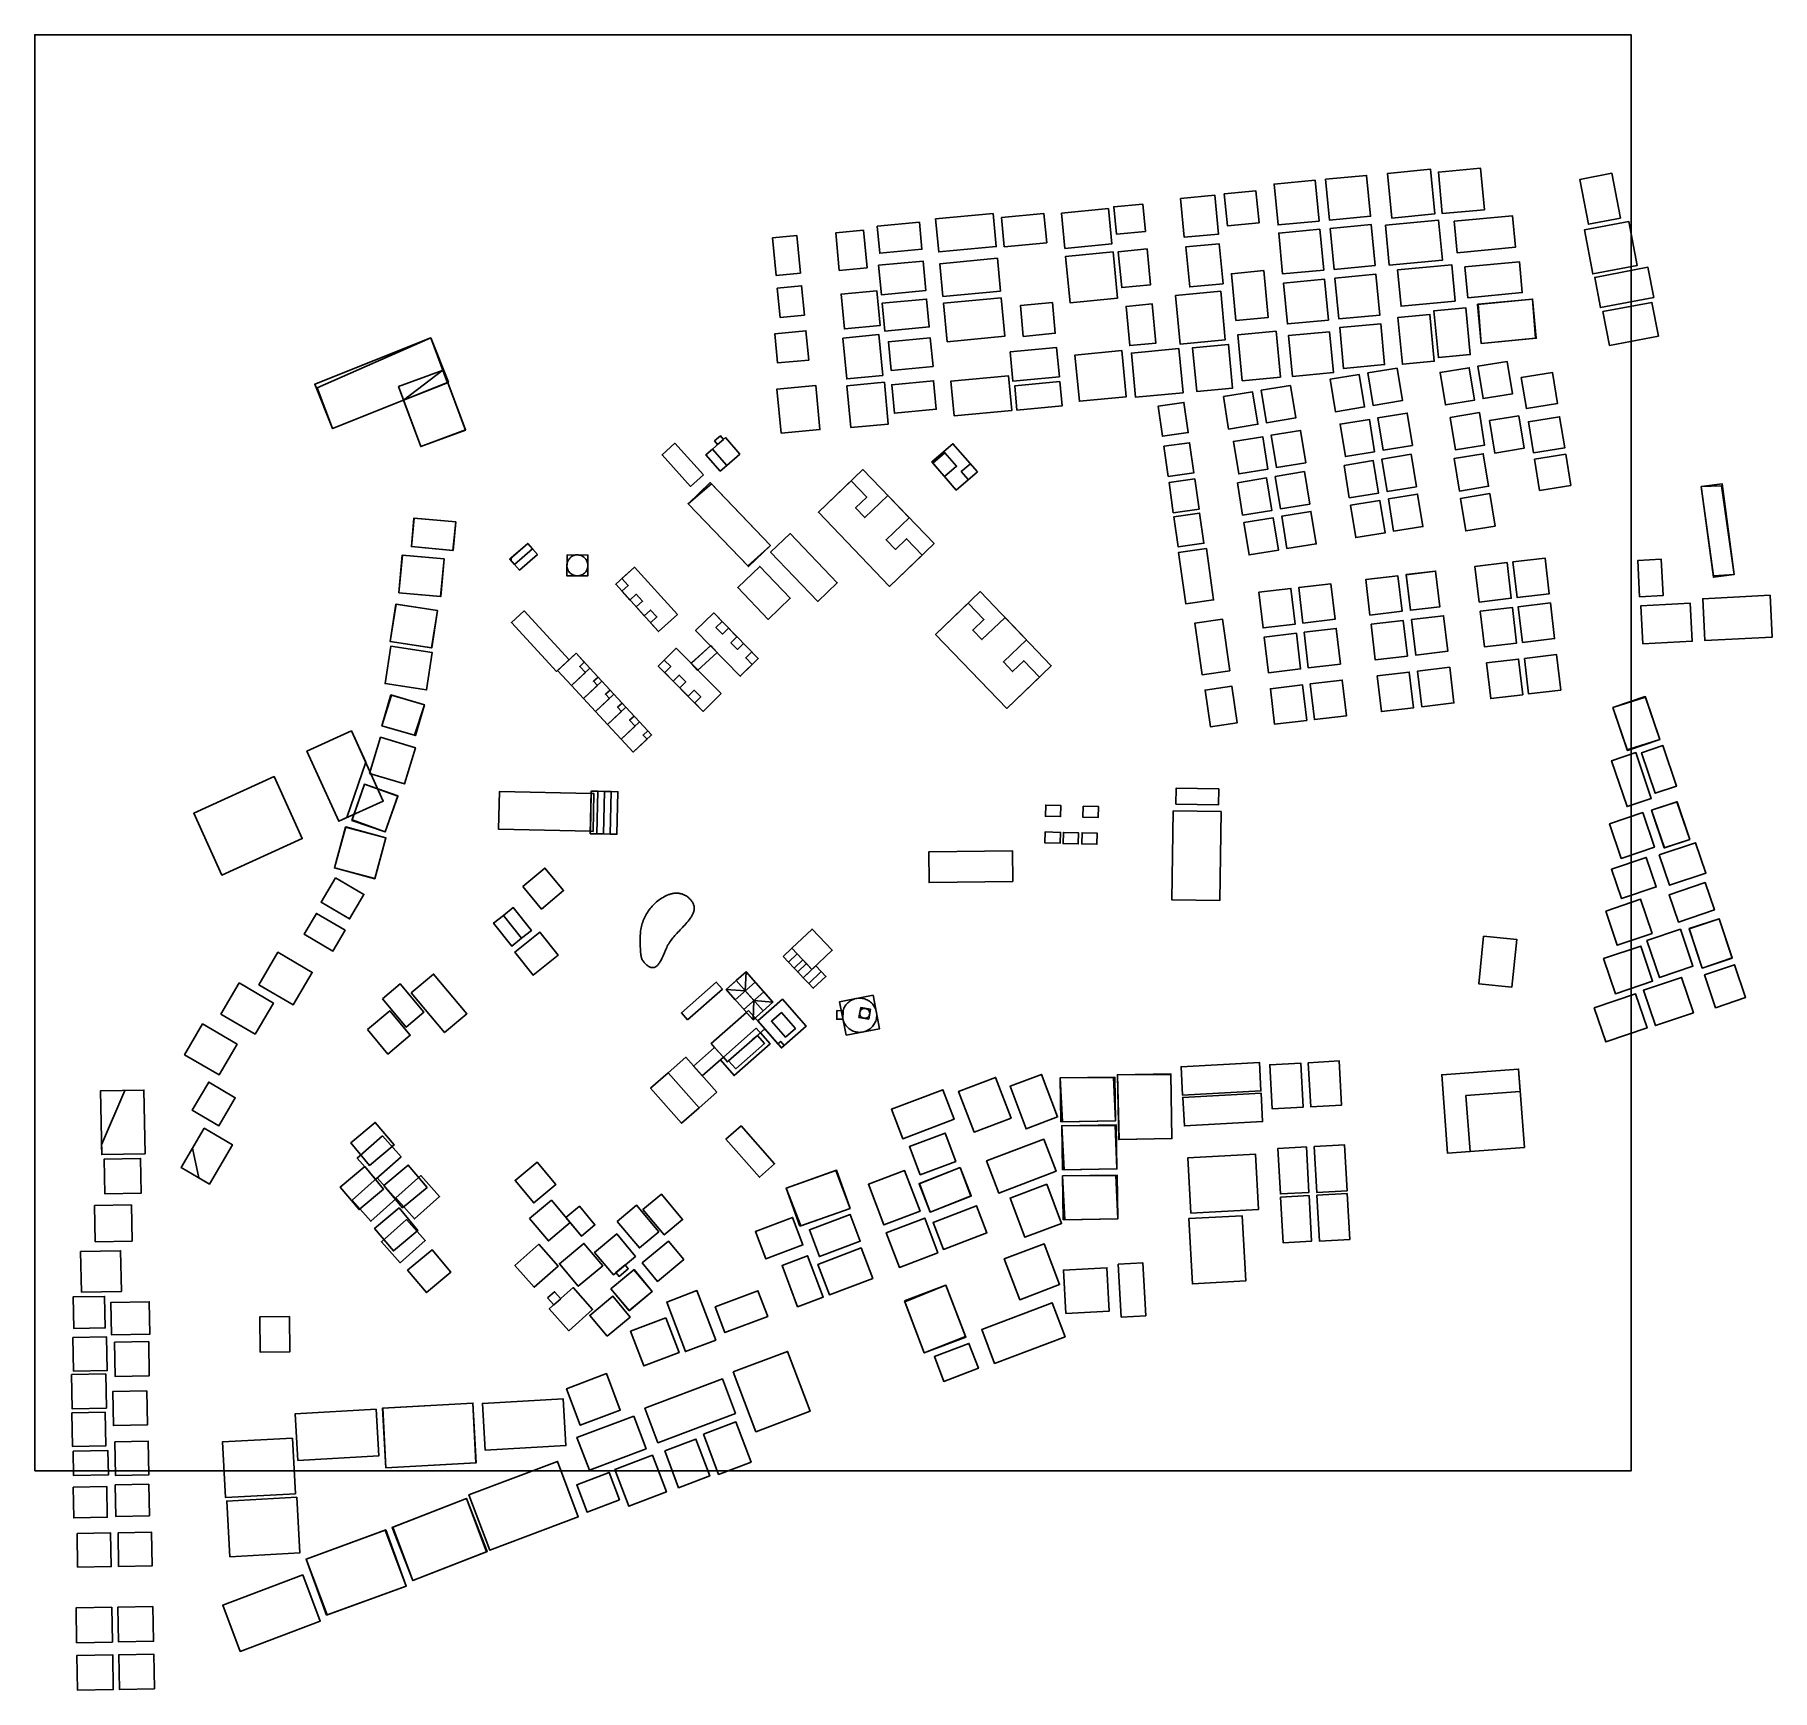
# Model space of a CAD drawing. Header units: millimetres. Extents: x 0 to 653087, y -82446 to 540000.
import ezdxf

# ---------------------------------------------------------------- set-up
doc = ezdxf.new("R2010")
doc.units = ezdxf.units.MM
for name, color, linetype in [('BLDG_BOX_CAMPUS', 5, 'Continuous'), ('BLDG_BOX_PLATFORM', 3, 'Continuous'), ('BLDG_BOX_RASTER', 1, 'Continuous'), ('BLDG_FOOTPRINT_CAMPUS', 8, 'Continuous'), ('BLDG_FOOTPRINT_PLATFORM', 94, 'Continuous'), ('BLDG_FOOTPRINT_RASTER', 12, 'Continuous'), ('MODEL_WINDOW', 7, 'Continuous'), ('WATER', 4, 'Continuous')]:
    doc.layers.add(name, color=color, linetype=linetype)

msp = doc.modelspace()

# ---------------------------------------------------------------- linework, layer by layer
at = {"layer": 'BLDG_BOX_CAMPUS'}
for points in [[(251340, 374558), (240584, 386403), (235772, 382033), (246528, 370188), (251340, 374558)], [(264996, 382317), (259618, 388508), (254711, 384245), (260089, 378055), (264996, 382317)], [(258877, 387864), (257713, 389203), (255509, 387288), (256672, 385949), (258877, 387864)], [(354300, 375680), (345119, 386249), (337192, 379363), (346373, 368794), (354300, 375680)], [(260089, 378055), (254711, 384245), (252258, 382114), (257635, 375923), (260089, 378055)], [(337586, 378911), (341980, 373852), (346509, 377787), (342115, 382845), (337586, 378911)], [(294572, 360461), (321289, 332608), (338032, 348668), (311315, 376521), (294572, 360461)], [(245572, 363682), (268252, 340038), (276551, 347999), (253872, 371643), (245572, 363682)], [(180358, 340773), (187134, 346697), (185324, 348767), (178548, 342844), (180358, 340773)], [(182168, 338703), (188944, 344626), (187134, 346697), (180358, 340773), (182168, 338703)], [(182168, 338703), (188944, 344626), (187134, 346697), (180358, 340773), (182168, 338703)], [(276576, 345425), (294321, 326926), (301640, 333947), (283895, 352446), (276576, 345425)], [(200064, 344481), (199974, 336591), (207863, 336500), (207954, 344390), (200064, 344481)], [(241540, 321989), (225393, 339769), (218360, 333383), (234507, 315602), (241540, 321989)], [(272496, 340125), (264220, 332186), (275725, 320191), (284001, 328130), (272496, 340125)], [(338617, 314553), (365334, 286700), (382077, 302760), (355360, 330613), (338617, 314553)], [(179158, 318974), (196120, 300608), (200895, 305018), (183933, 323384), (179158, 318974)], [(248403, 316003), (265158, 298795), (271964, 305422), (255210, 322630), (248403, 316003)], [(203503, 307427), (196524, 300982), (201714, 295362), (208693, 301807), (203503, 307427)], [(257983, 292282), (241077, 309342), (234329, 302655), (251235, 285595), (257983, 292282)], [(249136, 300994), (256480, 307679), (254070, 310326), (246727, 303641), (249136, 300994)], [(208693, 301807), (201714, 295362), (206226, 290476), (213205, 296922), (208693, 301807)], [(206226, 290476), (210738, 285591), (217716, 292037), (213205, 296922), (206226, 290476)], [(210738, 285591), (215249, 280706), (222228, 287151), (217716, 292036), (210738, 285591)], [(222228, 287151), (215249, 280706), (220372, 275159), (227351, 281605), (222228, 287151)], [(227351, 281605), (220372, 275159), (224884, 270274), (231863, 276719), (227351, 281605)], [(174356, 241274), (208847, 240505), (209164, 254701), (174672, 255470), (174356, 241274)], [(209184, 255601), (208827, 239605), (211327, 239549), (211683, 255545), (209184, 255601)], [(213826, 239493), (214183, 255490), (211683, 255545), (211327, 239549), (213826, 239493)], [(216325, 239438), (216682, 255434), (214183, 255490), (213826, 239494), (216325, 239438)], [(216682, 255434), (216325, 239438), (218825, 239382), (219181, 255378), (216682, 255434)], [(428943, 250671), (444942, 250437), (445029, 256437), (429031, 256670), (428943, 250671)], [(209847, 240482), (210164, 254679), (209164, 254701), (208847, 240505), (209847, 240482)], [(367673, 221646), (367527, 233145), (336030, 232745), (336176, 221246), (367673, 221646)], [(183456, 219723), (190508, 211281), (198797, 218204), (191745, 226647), (183456, 219723)], [(176166, 208896), (183002, 200279), (186684, 203200), (179848, 211818), (176166, 208896)], [(183002, 200279), (176166, 208896), (172484, 205975), (179320, 197358), (183002, 200279)], [(189883, 202547), (180483, 195089), (187319, 186471), (196720, 193930), (189883, 202547)], [(284578, 196562), (292129, 188563), (299764, 195771), (292213, 203770), (284578, 196562)], [(281306, 193473), (283365, 191291), (286637, 194381), (284578, 196562), (281306, 193473)], [(544601, 201097), (542780, 183190), (555216, 181925), (557037, 199833), (544601, 201097)], [(288697, 192199), (286637, 194381), (283365, 191291), (285424, 189110), (288697, 192199)], [(290070, 190745), (288697, 192199), (285424, 189110), (286797, 187656), (290070, 190745)], [(288857, 185474), (292129, 188563), (290070, 190745), (286797, 187656), (288857, 185474)], [(290916, 183293), (295643, 187755), (293583, 189936), (288857, 185474), (290916, 183293)], [(130687, 177513), (139588, 166902), (146272, 172508), (137371, 183119), (130687, 177513)], [(141504, 179779), (154036, 164839), (162464, 171908), (149931, 186848), (141504, 179779)], [(245366, 169574), (258479, 181162), (256161, 183785), (243048, 172196), (245366, 169574)], [(267384, 187697), (259890, 181075), (263317, 177198), (270811, 183820), (267384, 187697)], [(259890, 181075), (269989, 169648), (273736, 172959), (263637, 184386), (259890, 181075)], [(277482, 176270), (267384, 187697), (263637, 184386), (273736, 172959), (277482, 176270)], [(292632, 181475), (297359, 185937), (295643, 187755), (290916, 183293), (292632, 181475)], [(269989, 169648), (277482, 176270), (274055, 180148), (266562, 173526), (269989, 169648)], [(289963, 167282), (281023, 177398), (271732, 169186), (280672, 159071), (289963, 167282)], [(304945, 163815), (317564, 166253), (315128, 178863), (302509, 176425), (304945, 163815)], [(125032, 165961), (132744, 156768), (141172, 163837), (133459, 173031), (125032, 165961)], [(280644, 172391), (276897, 169080), (282195, 163086), (285941, 166397), (280644, 172391)], [(280644, 172391), (276897, 169080), (282195, 163086), (285941, 166397), (280644, 172391)], [(301445, 169858), (303791, 169824), (303838, 173036), (301492, 173071), (301445, 169858)], [(314132, 173585), (310451, 174242), (309794, 170561), (313475, 169904), (314132, 173585)], [(262887, 148692), (276375, 160612), (271209, 166457), (257721, 154538), (262887, 148692)], [(271609, 163740), (260819, 154204), (263468, 151207), (274258, 160743), (271609, 163740)], [(250899, 148515), (258846, 155530), (255537, 159279), (247590, 152264), (250899, 148515)], [(256326, 142368), (244679, 155563), (238081, 149739), (249728, 136544), (256326, 142368)], [(557759, 151098), (528837, 148962), (531011, 119542), (559932, 121679), (557759, 151098)], [(249728, 136544), (238081, 149739), (231484, 143916), (243131, 130721), (249728, 136544)], [(125865, 114906), (135058, 122618), (127989, 131046), (118795, 123334), (125865, 114906)], [(278061, 115496), (265488, 129741), (259790, 124711), (272364, 110467), (278061, 115496)], [(124028, 114433), (114834, 106721), (121904, 98293), (131097, 106005), (124028, 114433)], [(140413, 115025), (131220, 107313), (138289, 98885), (147483, 106597), (140413, 115025)], [(195876, 107712), (188825, 116154), (180536, 109231), (187587, 100788), (195876, 107712)], [(136957, 98897), (127763, 91185), (134833, 82758), (144026, 90470), (136957, 98897)], [(186016, 94967), (193079, 86511), (201281, 93362), (194218, 101817), (186016, 94967)], [(210570, 92542), (204736, 99526), (199671, 95295), (205504, 88311), (210570, 92542)], [(218885, 93853), (227258, 83856), (234529, 89947), (226155, 99943), (218885, 93853)], [(228612, 98317), (236625, 88724), (243533, 94493), (235519, 104087), (228612, 98317)], [(189455, 85235), (180459, 77294), (187738, 69047), (196735, 76989), (189455, 85235)], [(204262, 69442), (213472, 77134), (206421, 85577), (197211, 77884), (204262, 69442)], [(225800, 80687), (218749, 89129), (210460, 82205), (217511, 73763), (225800, 80687)], [(238190, 86450), (228327, 78196), (234103, 71294), (243966, 79548), (238190, 86450)], [(149348, 83188), (140154, 75476), (147224, 67049), (156418, 74761), (149348, 83188)], [(223403, 60252), (232125, 67538), (225288, 75723), (216566, 68438), (223403, 60252)], [(219648, 73155), (223097, 76036), (221920, 77445), (218470, 74564), (219648, 73155)], [(192743, 65081), (195059, 62457), (197683, 64773), (195366, 67397), (192743, 65081)], [(200689, 52754), (209685, 60696), (202406, 68942), (193409, 61001), (200689, 52754)], [(215178, 50630), (223851, 57874), (217312, 65702), (208639, 58458), (215178, 50630)], [(84600, 57952), (84752, 44654), (95878, 44781), (95725, 58080), (84600, 57952)]]:
    msp.add_lwpolyline(points, close=True, dxfattribs=at)
at = {"layer": 'BLDG_BOX_PLATFORM'}
for points in [[(445416, 214427), (445905, 247923), (427907, 248186), (427418, 214689), (445416, 214427)], [(268288, 173083), (254277, 160700), (260369, 153807), (274381, 166189), (268288, 173083)]]:
    msp.add_lwpolyline(points, close=True, dxfattribs=at)
at = {"layer": 'BLDG_BOX_RASTER'}
for points in [[(529070, 472732), (544867, 474227), (543389, 489856), (527591, 488361), (529070, 472732)], [(482732, 469929), (481278, 485296), (465864, 483838), (467319, 468470), (482732, 469929)], [(486665, 470301), (502079, 471759), (500625, 487127), (485211, 485668), (486665, 470301)], [(526223, 472606), (524634, 489399), (508496, 487871), (510085, 471079), (526223, 472606)], [(580790, 485617), (583998, 468760), (595999, 471044), (592791, 487901), (580790, 485617)], [(430702, 478472), (432086, 463839), (444948, 465056), (443564, 479689), (430702, 478472)], [(459037, 481298), (447135, 480172), (448268, 468192), (460170, 469318), (459037, 481298)], [(361415, 460373), (360241, 472773), (338625, 470728), (339798, 458327), (361415, 460373)], [(380368, 461792), (379331, 472750), (363407, 471243), (364444, 460285), (380368, 461792)], [(385955, 472945), (387211, 459664), (404819, 461331), (403562, 474611), (385955, 472945)], [(406548, 465043), (417467, 466076), (416496, 476346), (405576, 475313), (406548, 465043)], [(509147, 453343), (529080, 455229), (527660, 470236), (507727, 468350), (509147, 453343)], [(533511, 469845), (534629, 458021), (556523, 460092), (555404, 471916), (533511, 469845)], [(287806, 450394), (286475, 464458), (277323, 463592), (278654, 449528), (287806, 450394)], [(302395, 451399), (312831, 452386), (311499, 466470), (301063, 465483), (302395, 451399)], [(316677, 467984), (317636, 457851), (333462, 459349), (332504, 469481), (316677, 467984)], [(483022, 466870), (467608, 465412), (469062, 450045), (484476, 451503), (483022, 466870)], [(488417, 451781), (503831, 453240), (502377, 468607), (486963, 467148), (488417, 451781)], [(585620, 450054), (602368, 453242), (599222, 469774), (582473, 466586), (585620, 450054)], [(405318, 458340), (387496, 456653), (389146, 439212), (406968, 440898), (405318, 458340)], [(407274, 458425), (408551, 444925), (419372, 445949), (418094, 459449), (407274, 458425)], [(446650, 446362), (445229, 461379), (432711, 460195), (434132, 445177), (446650, 446362)], [(318235, 442234), (334932, 443814), (333883, 454903), (317186, 453323), (318235, 442234)], [(341382, 441584), (362999, 443630), (361831, 455971), (340215, 453925), (341382, 441584)], [(451485, 432588), (463645, 433739), (461982, 451314), (449822, 450163), (451485, 432588)], [(532609, 453497), (512276, 451573), (513567, 437931), (533900, 439855), (532609, 453497)], [(538669, 441117), (559136, 443053), (558037, 454667), (537570, 452731), (538669, 441117)], [(606364, 452575), (586369, 448769), (588525, 437446), (608520, 441252), (606364, 452575)], [(279104, 444774), (280151, 433704), (289303, 434570), (288256, 445640), (279104, 444774)], [(486252, 432728), (484798, 448095), (469384, 446637), (470838, 431270), (486252, 432728)], [(488728, 448499), (490182, 433132), (505596, 434590), (504141, 449958), (488728, 448499)], [(304328, 429364), (317740, 430633), (316498, 443749), (303087, 442480), (304328, 429364)], [(319492, 428568), (336225, 430151), (335236, 440607), (318502, 439024), (319492, 428568)], [(363236, 441123), (341620, 439078), (342991, 424581), (364608, 426626), (363236, 441123)], [(371555, 426605), (383590, 427743), (382496, 439307), (370461, 438169), (371555, 426605)], [(410208, 437879), (411605, 423114), (421444, 424045), (420047, 438810), (410208, 437879)], [(428805, 441951), (430532, 423704), (447513, 425310), (445786, 443557), (428805, 441951)], [(543665, 423925), (564389, 425886), (562997, 440597), (542273, 438637), (543665, 423925)], [(607858, 439387), (589446, 435883), (591867, 423165), (610278, 426669), (607858, 439387)], [(505904, 431327), (490491, 429868), (491945, 414501), (507358, 415959), (505904, 431327)], [(526058, 417264), (524395, 434835), (512403, 433700), (514065, 416130), (526058, 417264)], [(527582, 418626), (539574, 419760), (537912, 437331), (525919, 436196), (527582, 418626)], [(111919, 391907), (155514, 409314), (148850, 426004), (105255, 408597), (111919, 391907)], [(289860, 428686), (278196, 427582), (279235, 416600), (290899, 417704), (289860, 428686)], [(303786, 425958), (305238, 410614), (318734, 411891), (317283, 427235), (303786, 425958)], [(321912, 413793), (337632, 415280), (336615, 426029), (320895, 424541), (321912, 413793)], [(453866, 409931), (468243, 411291), (466611, 428536), (452234, 427175), (453866, 409931)], [(472707, 411522), (488121, 412980), (486667, 428348), (471253, 426889), (472707, 411522)], [(367702, 409739), (385137, 411389), (384098, 422376), (366662, 420726), (367702, 409739)], [(392647, 402218), (410290, 403887), (408647, 421250), (391004, 419580), (392647, 402218)], [(430066, 421999), (412183, 420307), (413752, 403726), (431635, 405419), (430066, 421999)], [(436788, 405901), (450261, 407176), (448708, 423597), (435234, 422322), (436788, 405901)], [(161881, 391333), (153562, 413884), (136753, 407684), (145071, 385133), (161881, 391333)], [(344394, 409759), (345632, 396671), (367249, 398717), (366010, 411804), (344394, 409759)], [(497860, 412246), (486879, 410461), (488861, 398266), (499842, 400051), (497860, 412246)], [(512077, 414626), (501096, 412841), (503078, 400646), (514059, 402431), (512077, 414626)], [(541191, 402607), (539209, 414801), (528228, 413017), (530210, 400822), (541191, 402607)], [(544427, 403202), (555408, 404987), (553426, 417181), (542445, 415397), (544427, 403202)], [(572362, 401315), (570460, 413018), (558752, 411115), (560654, 399412), (572362, 401315)], [(280520, 390192), (295110, 391573), (293539, 408177), (278948, 406796), (280520, 390192)], [(305294, 408009), (306779, 392313), (320827, 393642), (319341, 409338), (305294, 408009)], [(323155, 397679), (338875, 399166), (337858, 409915), (322138, 408427), (323155, 397679)], [(385310, 409562), (368334, 407955), (369195, 398855), (386171, 400462), (385310, 409562)], [(446781, 403944), (448763, 391749), (459744, 393534), (457762, 405729), (446781, 403944)], [(471979, 408109), (460998, 406324), (462980, 394129), (473961, 395914), (471979, 408109)], [(433549, 390427), (431944, 401746), (422284, 400376), (423889, 389057), (433549, 390427)], [(503630, 383183), (501648, 395377), (490667, 393593), (492649, 381398), (503630, 383183)], [(515865, 397757), (504884, 395973), (506866, 383778), (517847, 385563), (515865, 397757)], [(532016, 396148), (533998, 383954), (544979, 385738), (542997, 397933), (532016, 396148)], [(548801, 382732), (559782, 384516), (557800, 396711), (546819, 394926), (548801, 382732)], [(575067, 384673), (573165, 396375), (561457, 394472), (563359, 382770), (575067, 384673)], [(424428, 385254), (426033, 373936), (435693, 375306), (434088, 386624), (424428, 385254)], [(463532, 376666), (461550, 388860), (450569, 387076), (452551, 374881), (463532, 376666)], [(477749, 379045), (475767, 391240), (464786, 389456), (466768, 377261), (477749, 379045)], [(492140, 378091), (494122, 365896), (505103, 367681), (503121, 379875), (492140, 378091)], [(517338, 382255), (506357, 380471), (508339, 368276), (519320, 370061), (517338, 382255)], [(546452, 370236), (544470, 382431), (533489, 380647), (535471, 368452), (546452, 370236)], [(575457, 382276), (563748, 380373), (565650, 368671), (577359, 370574), (575457, 382276)], [(437627, 361669), (436022, 372987), (426362, 371617), (427967, 360299), (437627, 361669)], [(452042, 371574), (454024, 359379), (465005, 361164), (463023, 373358), (452042, 371574)], [(466259, 373954), (468241, 361759), (479222, 363544), (477240, 375738), (466259, 373954)], [(521754, 355081), (519772, 367276), (508791, 365491), (510773, 353296), (521754, 355081)], [(548887, 355257), (546905, 367452), (535924, 365667), (537906, 353472), (548887, 355257)], [(626412, 370099), (631003, 336057), (638833, 337113), (634242, 371155), (626412, 370099)], [(428186, 358753), (429792, 347435), (439451, 348805), (437846, 360123), (428186, 358753)], [(481657, 348564), (479675, 360759), (468694, 358974), (470676, 346779), (481657, 348564)], [(494574, 363111), (496556, 350916), (507537, 352701), (505555, 364896), (494574, 363111)], [(158250, 356859), (142546, 358295), (141565, 347574), (157269, 346138), (158250, 356859)], [(467440, 346184), (465458, 358379), (454477, 356594), (456459, 344399), (467440, 346184)], [(443128, 327473), (440385, 346816), (429970, 345339), (432713, 325996), (443128, 327473)], [(136857, 330180), (152584, 328741), (153879, 342892), (138151, 344331), (136857, 330180)], [(553407, 341513), (541332, 340073), (542930, 326684), (555005, 328125), (553407, 341513)], [(569278, 329828), (567681, 343216), (555606, 341776), (557203, 328387), (569278, 329828)], [(612052, 329150), (611342, 342772), (602508, 342312), (603218, 328689), (612052, 329150)], [(487164, 333610), (475089, 332169), (476687, 318781), (488762, 320221), (487164, 333610)], [(501866, 321785), (513941, 323225), (512343, 336614), (500268, 335174), (501866, 321785)], [(528155, 324921), (526555, 338336), (515456, 337012), (517057, 323597), (528155, 324921)], [(461716, 316995), (473791, 318435), (472194, 331824), (460119, 330383), (461716, 316995)], [(627776, 312205), (653087, 313525), (652267, 329255), (626956, 327936), (627776, 312205)], [(133640, 311818), (149254, 309443), (151391, 323491), (135777, 325866), (133640, 311818)], [(449171, 300871), (446428, 320214), (436013, 318737), (438756, 299394), (449171, 300871)], [(517469, 320139), (519067, 306750), (531142, 308190), (529544, 321579), (517469, 320139)], [(544940, 309837), (557015, 311277), (555417, 324666), (543342, 323226), (544940, 309837)], [(569691, 326369), (557616, 324929), (559213, 311540), (571288, 312980), (569691, 326369)], [(622276, 326267), (603739, 325301), (604483, 311019), (623020, 311985), (622276, 326267)], [(474204, 314977), (462129, 313536), (463726, 300147), (475801, 301588), (474204, 314977)], [(477099, 315322), (478697, 301933), (490772, 303374), (489174, 316763), (477099, 315322)], [(502278, 318326), (503876, 304937), (515951, 306378), (514353, 319767), (502278, 318326)], [(131675, 296048), (147288, 293673), (149425, 307721), (133812, 310096), (131675, 296048)], [(559931, 305527), (561528, 292139), (573603, 293579), (572006, 306968), (559931, 305527)], [(521381, 287349), (533456, 288789), (531859, 302178), (519784, 300738), (521381, 287349)], [(545657, 303825), (547254, 290436), (559330, 291876), (557732, 305265), (545657, 303825)], [(451954, 281252), (449998, 295044), (439922, 293616), (441878, 279823), (451954, 281252)], [(476519, 295576), (464444, 294135), (466041, 280746), (478116, 282187), (476519, 295576)], [(481011, 282532), (493087, 283973), (491489, 297362), (479414, 295921), (481011, 282532)], [(516668, 300366), (504593, 298925), (506190, 285536), (518266, 286977), (516668, 300366)], [(130461, 280216), (143063, 276523), (146451, 288086), (133849, 291778), (130461, 280216)], [(593207, 287052), (598682, 270886), (610805, 274992), (605330, 291158), (593207, 287052)], [(102302, 270607), (114268, 244282), (131023, 251899), (119057, 278223), (102302, 270607)], [(129974, 275891), (125847, 262291), (138955, 258313), (143082, 271913), (129974, 275891)], [(592692, 267035), (598540, 249770), (607597, 252838), (601749, 270103), (592692, 267035)], [(617126, 257494), (611949, 272778), (603954, 270070), (609130, 254786), (617126, 257494)], [(89957, 261051), (59751, 247320), (70335, 224037), (100541, 237767), (89957, 261051)], [(123915, 258212), (119196, 244615), (131776, 240248), (136496, 253846), (123915, 258212)], [(385707, 250207), (379998, 250356), (379889, 246182), (385598, 246033), (385707, 250207)], [(394102, 249988), (393993, 245814), (399701, 245665), (399810, 249839), (394102, 249988)], [(622064, 237466), (617266, 251631), (607734, 248403), (612532, 234237), (622064, 237466)], [(127790, 222598), (132013, 238034), (116869, 242177), (112646, 226742), (127790, 222598)], [(591938, 243285), (596328, 230323), (608814, 234552), (604424, 247514), (591938, 243285)], [(385469, 236069), (385575, 240104), (379762, 240256), (379657, 236221), (385469, 236069)], [(392253, 235753), (392362, 239927), (386654, 240076), (386545, 235902), (392253, 235753)], [(399258, 235624), (399367, 239798), (393658, 239947), (393549, 235773), (399258, 235624)], [(610637, 231601), (614501, 220196), (628130, 224812), (624266, 236218), (610637, 231601)], [(596456, 215200), (609481, 219611), (605736, 230668), (592711, 226256), (596456, 215200)], [(113054, 223049), (107646, 213819), (118322, 207563), (123731, 216794), (113054, 223049)], [(617840, 206384), (631353, 210960), (627876, 221226), (614363, 216650), (617840, 206384)], [(116651, 203296), (105882, 209606), (101293, 201773), (112062, 195464), (116651, 203296)], [(590506, 210509), (594853, 197675), (607947, 202111), (603601, 214944), (590506, 210509)], [(610712, 185523), (623287, 189783), (618582, 203673), (606008, 199414), (610712, 185523)], [(638036, 192824), (633152, 207629), (621876, 203910), (626761, 189104), (638036, 192824)], [(594145, 179456), (608099, 184182), (603632, 197371), (589678, 192645), (594145, 179456)], [(104279, 187450), (91385, 195005), (84228, 182789), (97122, 175235), (104279, 187450)], [(627624, 186518), (631801, 174184), (643031, 177987), (638853, 190321), (627624, 186518)], [(76827, 183478), (69965, 171767), (82819, 164235), (89681, 175946), (76827, 183478)], [(609152, 167437), (623471, 172287), (618964, 185594), (604645, 180744), (609152, 167437)], [(601701, 179362), (586163, 174099), (590489, 161328), (606026, 166591), (601701, 179362)], [(56292, 156502), (69290, 148886), (76070, 160459), (63073, 168075), (56292, 156502)], [(460897, 142877), (460302, 153586), (430881, 151952), (431476, 141243), (460897, 142877)], [(476764, 136757), (475842, 153352), (464222, 152706), (465144, 136112), (476764, 136757)], [(478693, 153510), (479615, 136915), (491235, 137561), (490313, 154155), (478693, 153510)], [(69198, 129789), (75384, 140346), (65378, 146209), (59193, 135652), (69198, 129789)], [(366954, 132655), (361152, 147980), (347278, 142728), (353080, 127402), (366954, 132655)], [(384437, 133100), (378376, 149107), (366575, 144639), (372636, 128632), (384437, 133100)], [(385684, 131273), (406184, 131599), (405922, 148108), (385421, 147782), (385684, 131273)], [(427461, 124977), (426972, 149379), (406947, 148977), (407436, 124575), (427461, 124977)], [(25161, 118980), (41476, 119284), (41028, 143238), (24714, 142934), (25161, 118980)], [(341368, 143363), (322059, 136052), (326271, 124926), (345580, 132236), (341368, 143363)], [(460941, 142073), (431520, 140439), (432115, 129730), (461536, 131364), (460941, 142073)], [(63725, 128872), (55070, 114100), (65665, 107892), (74320, 122664), (63725, 128872)], [(130656, 126027), (121232, 117635), (128254, 109749), (137678, 118141), (130656, 126027)], [(342179, 127062), (328788, 121992), (332817, 111350), (346208, 116420), (342179, 127062)], [(362347, 104510), (383905, 112672), (379337, 124738), (357779, 116576), (362347, 104510)], [(386282, 113270), (406782, 113596), (406520, 130105), (386019, 129779), (386282, 113270)], [(458853, 119106), (433418, 117694), (434570, 96961), (460004, 98373), (458853, 119106)], [(478926, 104749), (477975, 121869), (467298, 121276), (468249, 104156), (478926, 104749)], [(480957, 122014), (481920, 104671), (493266, 105301), (492302, 122644), (480957, 122014)], [(40041, 104500), (39798, 117492), (26088, 117235), (26331, 104243), (40041, 104500)], [(135712, 102674), (142735, 94788), (152158, 103181), (145136, 111067), (135712, 102674)], [(287594, 92018), (306493, 98723), (301394, 113095), (282495, 106391), (287594, 92018)], [(332748, 97631), (326941, 112968), (313358, 107826), (319165, 92488), (332748, 97631)], [(347824, 114042), (332386, 108000), (336549, 97363), (351988, 103405), (347824, 114042)], [(386581, 94415), (407082, 94741), (406819, 111250), (386319, 110924), (386581, 94415)], [(126356, 93918), (135779, 102310), (128757, 110196), (119333, 101804), (126356, 93918)], [(380366, 107784), (366613, 102577), (372181, 87871), (385934, 93078), (380366, 107784)], [(36315, 100059), (22463, 99800), (22717, 86207), (36569, 86466), (36315, 100059)], [(341540, 83289), (357914, 89524), (354036, 99710), (337661, 93475), (341540, 83289)], [(468297, 102950), (469247, 85831), (479924, 86424), (478973, 103543), (468297, 102950)], [(482919, 86346), (494264, 86976), (493301, 104319), (481955, 103688), (482919, 86346)], [(137349, 78271), (146772, 86664), (139750, 94550), (130326, 86157), (137349, 78271)], [(274759, 79702), (288767, 85005), (284861, 95322), (270852, 90019), (274759, 79702)], [(294960, 80631), (310261, 86424), (306453, 96483), (291152, 90690), (294960, 80631)], [(324979, 76556), (339443, 82032), (334506, 95070), (320043, 89595), (324979, 76556)], [(453800, 95988), (433772, 94875), (435136, 70316), (455165, 71429), (453800, 95988)], [(370233, 64379), (385229, 70057), (379428, 85380), (364432, 79702), (370233, 64379)], [(17225, 82501), (17511, 67235), (32549, 67516), (32264, 82782), (17225, 82501)], [(290483, 80917), (280875, 77280), (286754, 61752), (296361, 65390), (290483, 80917)], [(298687, 66239), (314962, 72404), (310626, 83849), (294351, 77684), (298687, 66239)], [(403887, 60118), (402981, 76424), (386675, 75519), (387581, 59213), (403887, 60118)], [(407278, 77697), (408379, 57881), (417619, 58394), (416518, 78210), (407278, 77697)], [(26253, 65647), (14409, 65426), (14630, 53581), (26475, 53803), (26253, 65647)], [(255967, 49199), (248922, 67807), (237534, 63495), (244579, 44888), (255967, 49199)], [(275489, 58140), (271848, 67755), (255795, 61678), (259436, 52062), (275489, 58140)], [(326946, 63961), (334361, 44376), (349923, 50268), (342508, 69853), (326946, 63961)], [(28808, 51190), (43272, 51460), (43045, 63597), (28581, 63327), (28808, 51190)], [(387267, 50480), (382424, 63271), (355949, 53248), (360792, 40456), (387267, 50480)], [(237242, 57598), (223941, 52563), (228885, 39502), (242186, 44538), (237242, 57598)], [(27265, 37737), (27029, 50393), (14372, 50157), (14609, 37500), (27265, 37737)], [(29983, 48382), (30223, 35542), (43063, 35782), (42823, 48622), (29983, 48382)], [(354677, 38620), (351152, 47931), (338154, 43009), (341678, 33699), (354677, 38620)], [(262557, 37217), (271057, 14765), (291445, 22484), (282945, 44935), (262557, 37217)], [(13821, 36254), (14061, 23379), (26937, 23619), (26696, 36495), (13821, 36254)], [(205068, 17214), (220081, 22898), (214893, 36601), (199880, 30917), (205068, 17214)], [(234258, 10623), (263382, 21649), (258464, 34638), (229341, 23611), (234258, 10623)], [(42351, 17297), (42112, 30099), (29310, 29860), (29549, 17057), (42351, 17297)], [(169253, 7878), (199624, 9565), (198650, 27100), (168279, 25413), (169253, 7878)], [(13923, 21829), (14158, 9222), (26765, 9458), (26530, 22065), (13923, 21829)], [(98900, 3971), (129271, 5658), (128297, 23192), (97926, 21505), (98900, 3971)], [(131994, 1235), (165963, 3122), (164717, 25545), (130749, 23658), (131994, 1235)], [(225151, 20667), (203817, 12589), (208477, 281), (229812, 8358), (225151, 20667)], [(251342, 13802), (257057, -1294), (269249, 3322), (263534, 18417), (251342, 13802)], [(27511, 7645), (14448, 7401), (14619, -1746), (27682, -1502), (27511, 7645)], [(30082, 10959), (30317, -1648), (42924, -1413), (42689, 11194), (30082, 10959)], [(96832, 12389), (70550, 10929), (71712, -9995), (97994, -8535), (96832, 12389)], [(236782, 7541), (242016, -6282), (253734, -1846), (248500, 11977), (236782, 7541)], [(171049, -29780), (204311, -17187), (196431, 3626), (163169, -8967), (171049, -29780)], [(223320, -13238), (237413, -7902), (232182, 5914), (218089, 579), (223320, -13238)], [(14660, -17617), (27267, -17382), (27052, -5872), (14445, -6108), (14660, -17617)], [(43070, -16863), (42849, -5019), (30242, -5254), (30463, -17099), (43070, -16863)], [(207634, -15434), (219748, -10848), (215858, -572), (203744, -5159), (207634, -15434)], [(73338, -32240), (99620, -30780), (98458, -9857), (72176, -11316), (73338, -32240)], [(162247, -10298), (134329, -21221), (142146, -41201), (170064, -30277), (162247, -10298)], [(16129, -36153), (28736, -35917), (28500, -23310), (15893, -23546), (16129, -36153)], [(31294, -23258), (31529, -35865), (44136, -35630), (43901, -23023), (31294, -23258)], [(109647, -54196), (139647, -43249), (131958, -22177), (101958, -33124), (109647, -54196)], [(70680, -50465), (77256, -67833), (107337, -56444), (100762, -39076), (70680, -50465)], [(28958, -51228), (15509, -51479), (15753, -64579), (29203, -64328), (28958, -51228)], [(44399, -50952), (31244, -51197), (31488, -64285), (44644, -64040), (44399, -50952)], [(15842, -69346), (16087, -82446), (29537, -82195), (29292, -69095), (15842, -69346)], [(31578, -69064), (31822, -82152), (44978, -81906), (44733, -68818), (31578, -69064)]]:
    msp.add_lwpolyline(points, close=True, dxfattribs=at)
at = {"layer": 'BLDG_FOOTPRINT_CAMPUS'}
for points in [[(251340, 374558), (240584, 386403), (235772, 382033), (246528, 370188), (251340, 374558)], [(254711, 384245), (259618, 388508), (264996, 382317), (260089, 378055), (254711, 384245)], [(256672, 385949), (258877, 387864), (257713, 389203), (255509, 387288), (256672, 385949)], [(341722, 383298), (345119, 386249), (351677, 378700), (348280, 375749), (350903, 372729), (346373, 368794), (341980, 373852), (346509, 377787), (342116, 382845), (341722, 383298)], [(260089, 378055), (254711, 384245), (252258, 382114), (257635, 375923), (260089, 378055)], [(337586, 378911), (342116, 382845), (346509, 377787), (341980, 373852), (337586, 378911)], [(276551, 347999), (254399, 371093), (245572, 363682), (268021, 340278), (276551, 347999)], [(321289, 332608), (333558, 344376), (327674, 350510), (323488, 346495), (320027, 350104), (328687, 358411), (320660, 366779), (312000, 358472), (308539, 362080), (312725, 366095), (306841, 372229), (294572, 360461), (321289, 332608)], [(180358, 340773), (179134, 342174), (179093, 343320), (185324, 348767), (187134, 346697), (180358, 340773)], [(188944, 344626), (187134, 346697), (180358, 340773), (182168, 338703), (188944, 344626)], [(188944, 344626), (187134, 346697), (180358, 340773), (182168, 338703), (188944, 344626)], [(301640, 333947), (283895, 352446), (276576, 345425), (294321, 326926), (301640, 333947)], [(200017, 340342), (200050, 339956), (200121, 339575), (200230, 339203), (200374, 338843), (200553, 338499), (200764, 338174), (201007, 337872), (201278, 337595), (201574, 337345), (201894, 337126), (202234, 336940), (202590, 336787), (202960, 336670), (203339, 336590), (203725, 336548), (204112, 336543), (204498, 336577), (204879, 336648), (205252, 336756), (205611, 336901), (205955, 337079), (206280, 337291), (206583, 337533), (206860, 337804), (207109, 338101), (207328, 338421), (207515, 338761), (207667, 339117), (207784, 339487), (207864, 339866), (207907, 340251), (207911, 340639), (207878, 341025), (207806, 341406), (207698, 341778), (207554, 342138), (207375, 342482), (207164, 342807), (206921, 343109), (206650, 343387), (206353, 343636), (206034, 343855), (205694, 344042), (205337, 344194), (204968, 344311), (204588, 344391), (204203, 344433), (203816, 344438), (203429, 344404), (203048, 344333), (202676, 344225), (202316, 344081), (201972, 343902), (201648, 343690), (201345, 343448), (201068, 343177), (200819, 342880), (200600, 342560), (200413, 342221), (200260, 341864), (200144, 341495), (200064, 341115), (200021, 340730), (200017, 340342)], [(241540, 321989), (225393, 339769), (220729, 335534), (223082, 332943), (220713, 330792), (223739, 327460), (226108, 329611), (228461, 327020), (226092, 324869), (229117, 321538), (231486, 323689), (233851, 321085), (231482, 318934), (234507, 315602), (241540, 321989)], [(284001, 328130), (272496, 340125), (264220, 332186), (275725, 320191), (284001, 328130)], [(200895, 305018), (183933, 323384), (179158, 318974), (196120, 300608), (200895, 305018)], [(269672, 303189), (267230, 305697), (269523, 307929), (266384, 311154), (264091, 308921), (261649, 311429), (263942, 313661), (260803, 316886), (258510, 314653), (256056, 317174), (258349, 319406), (255210, 322630), (248403, 316003), (265158, 298795), (269672, 303189)], [(365334, 286700), (377602, 298468), (371718, 304602), (367533, 300587), (364071, 304195), (372731, 312502), (364705, 320870), (356045, 312564), (352583, 316172), (356769, 320187), (350885, 326321), (338617, 314553), (365334, 286700)], [(196524, 300982), (201714, 295362), (206966, 300213), (204829, 302527), (206556, 304121), (203503, 307427), (200895, 305018), (196524, 300982)], [(257983, 292282), (241077, 309342), (236602, 304907), (239065, 302421), (236793, 300169), (239960, 296972), (242233, 299225), (244697, 296739), (242424, 294486), (245591, 291290), (247864, 293542), (250340, 291044), (248067, 288791), (251235, 285595), (257983, 292282)], [(246739, 303628), (249248, 301096), (256476, 307676), (254078, 310318), (247045, 303931), (246739, 303628)], [(201714, 295362), (206226, 290476), (211478, 295327), (210020, 296907), (211746, 298501), (208693, 301807), (201714, 295362)], [(206226, 290476), (210738, 285591), (215990, 290442), (214531, 292022), (216258, 293616), (213205, 296922), (206226, 290476)], [(210738, 285591), (217716, 292036), (220770, 288731), (219043, 287136), (220502, 285557), (215249, 280706), (210738, 285591)], [(215249, 280706), (222228, 287151), (225281, 283845), (223555, 282251), (225624, 280010), (220372, 275159), (215249, 280706)], [(230136, 275125), (228677, 276704), (230404, 278299), (227351, 281605), (220372, 275159), (224884, 270274), (230136, 275125)], [(174672, 255470), (209164, 254701), (208847, 240505), (174356, 241274), (174672, 255470)], [(210164, 254679), (209164, 254701), (209184, 255601), (211683, 255545), (211327, 239549), (208827, 239605), (208847, 240505), (209847, 240482), (210164, 254679)], [(211683, 255545), (214183, 255490), (213826, 239494), (211327, 239549), (211683, 255545)], [(214183, 255490), (216682, 255434), (216325, 239438), (213826, 239494), (214183, 255490)], [(216682, 255434), (219181, 255378), (218825, 239382), (216325, 239438), (216682, 255434)], [(428943, 250671), (444942, 250437), (445029, 256437), (429031, 256670), (428943, 250671)], [(209164, 254701), (210164, 254679), (209847, 240482), (208847, 240505), (209164, 254701)], [(367673, 221646), (367527, 233145), (336030, 232745), (336176, 221246), (367673, 221646)], [(183456, 219723), (191745, 226647), (198797, 218204), (190508, 211281), (183456, 219723)], [(176166, 208896), (183002, 200279), (186684, 203200), (179848, 211818), (176166, 208896)], [(172484, 205975), (179320, 197358), (183002, 200279), (176166, 208896), (172484, 205975)], [(196720, 193930), (189883, 202547), (180483, 195089), (187319, 186471), (196720, 193930)], [(284578, 196562), (292129, 188563), (299764, 195771), (292213, 203770), (284578, 196562)], [(281306, 193473), (283365, 191291), (286637, 194381), (284578, 196562), (281306, 193473)], [(544601, 201097), (542780, 183190), (555216, 181925), (557037, 199833), (544601, 201097)], [(283365, 191291), (285424, 189110), (288697, 192199), (286637, 194381), (283365, 191291)], [(285424, 189110), (286797, 187656), (290069, 190745), (288697, 192199), (285424, 189110)], [(286797, 187656), (288857, 185474), (292129, 188563), (290069, 190745), (286797, 187656)], [(288857, 185474), (290916, 183293), (295643, 187755), (293583, 189936), (292129, 188563), (288857, 185474)], [(130687, 177513), (139588, 166902), (146272, 172508), (137371, 183119), (130687, 177513)], [(141504, 179779), (154036, 164839), (162464, 171909), (149931, 186848), (141504, 179779)], [(245366, 169574), (258479, 181162), (256161, 183785), (243048, 172196), (245366, 169574)], [(267064, 180509), (267384, 187697), (259890, 181075), (267064, 180509)], [(270309, 176837), (277482, 176270), (267384, 187697), (267064, 180509), (270309, 176837)], [(297359, 185937), (295643, 187755), (290916, 183293), (292632, 181475), (297359, 185937)], [(269989, 169648), (270309, 176837), (267064, 180509), (259890, 181075), (269989, 169648)], [(269989, 169648), (277482, 176270), (270309, 176837), (269989, 169648)], [(279347, 160569), (280396, 161496), (281721, 159998), (289963, 167282), (281023, 177398), (271732, 169186), (279347, 160569)], [(316458, 171580), (316421, 172071), (316346, 172558), (316234, 173037), (316086, 173507), (315902, 173964), (315684, 174405), (315433, 174828), (315150, 175231), (314837, 175611), (314496, 175966), (314129, 176294), (313737, 176593), (313324, 176860), (312892, 177096), (312443, 177298), (311980, 177464), (311505, 177595), (311022, 177689), (310533, 177746), (310041, 177765), (309549, 177747), (309060, 177691), (308577, 177597), (308102, 177467), (307639, 177301), (307189, 177100), (306757, 176865), (306343, 176598), (305951, 176300), (305584, 175973), (305242, 175618), (304929, 175239), (304645, 174836), (304393, 174413), (304174, 173972), (303990, 173516), (303841, 173047), (303729, 172567), (303653, 172081), (303615, 171590), (303615, 171098), (303652, 170607), (303727, 170120), (303839, 169641), (303987, 169171), (304170, 168715), (304388, 168273), (304640, 167850), (304923, 167447), (305236, 167067), (305577, 166712), (305944, 166384), (306335, 166086), (306748, 165818), (307181, 165582), (307630, 165381), (308093, 165214), (308567, 165083), (309051, 164989), (309540, 164932), (310032, 164913), (310523, 164931), (311013, 164987), (311496, 165081), (311971, 165211), (312434, 165377), (312883, 165578), (313316, 165813), (313730, 166080), (314121, 166378), (314489, 166706), (314831, 167060), (315144, 167440), (315428, 167842), (315680, 168265), (315898, 168706), (316083, 169162), (316232, 169632), (316344, 170111), (316420, 170597), (316458, 171088), (316458, 171580)], [(125032, 165961), (132744, 156768), (141172, 163837), (133459, 173031), (125032, 165961)], [(276897, 169080), (280644, 172391), (285941, 166397), (282195, 163086), (276897, 169080)], [(282195, 163086), (285941, 166397), (280644, 172391), (276897, 169080), (282195, 163086)], [(301492, 173071), (303838, 173036), (303717, 172509), (303641, 171973), (303611, 171433), (303626, 170892), (303686, 170354), (303791, 169824), (301445, 169858), (301492, 173071)], [(313836, 172143), (313807, 172409), (313740, 172668), (313637, 172915), (313501, 173145), (313332, 173353), (313136, 173535), (312916, 173687), (312677, 173806), (312423, 173890), (312160, 173937), (311893, 173946), (311627, 173917), (311368, 173850), (311121, 173748), (310891, 173611), (310683, 173442), (310501, 173246), (310349, 173026), (310230, 172787), (310146, 172533), (310099, 172270), (310090, 172003), (310119, 171737), (310186, 171478), (310289, 171231), (310425, 171001), (310594, 170793), (310790, 170611), (311010, 170459), (311249, 170340), (311503, 170256), (311766, 170209), (312033, 170200), (312299, 170229), (312558, 170296), (312805, 170399), (313035, 170535), (313243, 170704), (313425, 170900), (313577, 171120), (313696, 171359), (313780, 171613), (313827, 171876), (313836, 172143)], [(257721, 154538), (258846, 155530), (260369, 153807), (260819, 154204), (263468, 151207), (274258, 160743), (271609, 163740), (272733, 164733), (276375, 160612), (262887, 148692), (257722, 154537), (257721, 154538)], [(260819, 154204), (263468, 151207), (274258, 160743), (271609, 163740), (269698, 162051), (264678, 157614), (260819, 154204)], [(250899, 148515), (258846, 155530), (255535, 159277), (247590, 152264), (250899, 148515)], [(256326, 142368), (244679, 155563), (238081, 149739), (249728, 136544), (256326, 142368)], [(531011, 119542), (539488, 120168), (537941, 141111), (558385, 142622), (557759, 151098), (528837, 148962), (531011, 119542)], [(243131, 130721), (249728, 136544), (238081, 149739), (231484, 143915), (243131, 130721)], [(118795, 123334), (125865, 114906), (135058, 122618), (127989, 131046), (118795, 123334)], [(272364, 110467), (259790, 124711), (265488, 129741), (278061, 115496), (272364, 110467)], [(114834, 106721), (124028, 114433), (131097, 106005), (121904, 98293), (114834, 106721)], [(131220, 107313), (140413, 115025), (147483, 106597), (138289, 98885), (131220, 107313)], [(180536, 109231), (188825, 116154), (195876, 107712), (187587, 100788), (180536, 109231)], [(127763, 91185), (136957, 98897), (144026, 90470), (134833, 82758), (127763, 91185)], [(186027, 94953), (194218, 101817), (201269, 93375), (193079, 86511), (186027, 94953)], [(201273, 93376), (205504, 88311), (210570, 92542), (204736, 99526), (199671, 95295), (201273, 93376)], [(218885, 93853), (226155, 99943), (234529, 89947), (227258, 83856), (218885, 93853)], [(228612, 98317), (235519, 104087), (243533, 94493), (236625, 88724), (228612, 98317)], [(180459, 77294), (189455, 85235), (196735, 76989), (187738, 69047), (180459, 77294)], [(197211, 77884), (206421, 85577), (213472, 77134), (204262, 69442), (197211, 77884)], [(210460, 82205), (218749, 89129), (225800, 80687), (217511, 73763), (210460, 82205)], [(234113, 71302), (228327, 78196), (238180, 86441), (243966, 79548), (234113, 71302)], [(140154, 75476), (149348, 83188), (156418, 74761), (147224, 67049), (140154, 75476)], [(223453, 60294), (216566, 68438), (225239, 75682), (232125, 67538), (223453, 60294)], [(218470, 74564), (221920, 77445), (223097, 76036), (219648, 73155), (218470, 74564)], [(192743, 65081), (195059, 62457), (197683, 64773), (195366, 67397), (192743, 65081)], [(193409, 61001), (202406, 68942), (209685, 60696), (200689, 52754), (193409, 61001)], [(215178, 50630), (208639, 58458), (217312, 65702), (223851, 57874), (215178, 50630)], [(84752, 44654), (84600, 57952), (95725, 58080), (95878, 44781), (84752, 44654)]]:
    msp.add_lwpolyline(points, close=True, dxfattribs=at)
at = {"layer": 'BLDG_FOOTPRINT_PLATFORM'}
for points in [[(427418, 214689), (445416, 214427), (445905, 247923), (427907, 248186), (427418, 214689)], [(255535, 159277), (258846, 155530), (260369, 153807), (264678, 157614), (269698, 162051), (271609, 163740), (274381, 166189), (271732, 169186), (270738, 170310), (269989, 169648), (267539, 172421), (254277, 160700), (255535, 159277)]]:
    msp.add_lwpolyline(points, close=True, dxfattribs=at)
at = {"layer": 'BLDG_FOOTPRINT_RASTER'}
for points in [[(527591, 488361), (529070, 472732), (544867, 474227), (543389, 489856), (527591, 488361)], [(465864, 483838), (467319, 468470), (482732, 469929), (481278, 485296), (465864, 483838)], [(485211, 485668), (486665, 470301), (502079, 471759), (500625, 487127), (485211, 485668)], [(508496, 487871), (510085, 471079), (526223, 472606), (524634, 489399), (508496, 487871)], [(592791, 487901), (595999, 471044), (583998, 468760), (580790, 485617), (592791, 487901)], [(430702, 478472), (432086, 463839), (444948, 465056), (443564, 479689), (430702, 478472)], [(447135, 480172), (448268, 468192), (460170, 469318), (459037, 481298), (447135, 480172)], [(338625, 470728), (339798, 458327), (361415, 460373), (360241, 472773), (338625, 470728)], [(363407, 471243), (364444, 460285), (380368, 461792), (379331, 472750), (363407, 471243)], [(385955, 472945), (387211, 459664), (404819, 461331), (403562, 474611), (385955, 472945)], [(416496, 476346), (417467, 466076), (406548, 465043), (405576, 475313), (416496, 476346)], [(509147, 453343), (507727, 468350), (527660, 470236), (529080, 455229), (509147, 453343)], [(533511, 469845), (534629, 458021), (556523, 460092), (555404, 471916), (533511, 469845)], [(277323, 463592), (278654, 449528), (287806, 450394), (286475, 464458), (277323, 463592)], [(301063, 465483), (302395, 451399), (312831, 452386), (311499, 466470), (301063, 465483)], [(316677, 467984), (317636, 457851), (333462, 459349), (332503, 469481), (316677, 467984)], [(467608, 465412), (469062, 450045), (484476, 451503), (483022, 466870), (467608, 465412)], [(486963, 467148), (488417, 451781), (503831, 453240), (502377, 468607), (486963, 467148)], [(599222, 469774), (602368, 453242), (585620, 450054), (582473, 466586), (599222, 469774)], [(387496, 456653), (389146, 439212), (406968, 440898), (405318, 458340), (387496, 456653)], [(418094, 459449), (419372, 445949), (408551, 444925), (407274, 458425), (418094, 459449)], [(432711, 460195), (434132, 445177), (446650, 446362), (445229, 461379), (432711, 460195)], [(317186, 453323), (318235, 442234), (334932, 443814), (333883, 454903), (317186, 453323)], [(361831, 455971), (362999, 443630), (341382, 441584), (340215, 453925), (361831, 455971)], [(449822, 450163), (451485, 432588), (463645, 433739), (461982, 451314), (449822, 450163)], [(512276, 451573), (513567, 437931), (533900, 439855), (532609, 453497), (512276, 451573)], [(537570, 452731), (538669, 441117), (559136, 443053), (558037, 454667), (537570, 452731)], [(586369, 448769), (588525, 437446), (608520, 441252), (606364, 452575), (586369, 448769)], [(279104, 444774), (280151, 433704), (289303, 434570), (288256, 445640), (279104, 444774)], [(469384, 446637), (470838, 431270), (486252, 432728), (484798, 448095), (469384, 446637)], [(488728, 448499), (490182, 433132), (505596, 434590), (504141, 449958), (488728, 448499)], [(303087, 442480), (304328, 429364), (317739, 430633), (316498, 443749), (303087, 442480)], [(318502, 439024), (319492, 428568), (336225, 430151), (335236, 440607), (318502, 439024)], [(363236, 441123), (364608, 426626), (342991, 424581), (341620, 439078), (363236, 441123)], [(382496, 439307), (383590, 427743), (371555, 426605), (370461, 438169), (382496, 439307)], [(420047, 438810), (421444, 424045), (411605, 423114), (410208, 437879), (420047, 438810)], [(428805, 441951), (430532, 423704), (447513, 425310), (445786, 443557), (428805, 441951)], [(542531, 438661), (543665, 423925), (564132, 425862), (562997, 440597), (542531, 438661)], [(589446, 435883), (591867, 423165), (610278, 426669), (607858, 439387), (589446, 435883)], [(490491, 429868), (491945, 414501), (507358, 415959), (505904, 431327), (490491, 429868)], [(512403, 433700), (514065, 416130), (526058, 417264), (524395, 434835), (512403, 433700)], [(525919, 436196), (527582, 418626), (539574, 419760), (537912, 437331), (525919, 436196)], [(155145, 409167), (148850, 426004), (106164, 407298), (111919, 391907), (138659, 402584), (155145, 409167)], [(278196, 427582), (279235, 416600), (290899, 417704), (289860, 428686), (278196, 427582)], [(303786, 425958), (305238, 410614), (318734, 411891), (317283, 427234), (303786, 425958)], [(320895, 424541), (321912, 413793), (337632, 415280), (336615, 426029), (320895, 424541)], [(452234, 427175), (453866, 409931), (468243, 411291), (466611, 428536), (452234, 427175)], [(471253, 426889), (472707, 411522), (488121, 412980), (486667, 428348), (471253, 426889)], [(384098, 422376), (385137, 411389), (367702, 409739), (366662, 420726), (384098, 422376)], [(391004, 419580), (392647, 402218), (410290, 403887), (408647, 421250), (391004, 419580)], [(412183, 420307), (413752, 403726), (431635, 405419), (430066, 421999), (412183, 420307)], [(435234, 422322), (436788, 405901), (450261, 407176), (448708, 423597), (435234, 422322)], [(138659, 402584), (145071, 385133), (161853, 391407), (153562, 413884), (153403, 413825), (138659, 402584)], [(366010, 411804), (367249, 398717), (345632, 396671), (344394, 409759), (366010, 411804)], [(486879, 410461), (497860, 412246), (499842, 400051), (488861, 398266), (486879, 410461)], [(501096, 412841), (512077, 414626), (514059, 402431), (503078, 400646), (501096, 412841)], [(528228, 413017), (539209, 414801), (541191, 402607), (530210, 400822), (528228, 413017)], [(542445, 415397), (553426, 417181), (555408, 404987), (544427, 403202), (542445, 415397)], [(558752, 411115), (570460, 413018), (572362, 401315), (560654, 399412), (558752, 411115)], [(280520, 390192), (278948, 406796), (293539, 408177), (295110, 391573), (280520, 390192)], [(305294, 408009), (306779, 392313), (320827, 393642), (319341, 409338), (305294, 408009)], [(322138, 408427), (323155, 397679), (338875, 399166), (337858, 409915), (322138, 408427)], [(385310, 409562), (386171, 400462), (369195, 398855), (368334, 407955), (385310, 409562)], [(446781, 403944), (457762, 405729), (459744, 393534), (448763, 391749), (446781, 403944)], [(460998, 406324), (471979, 408109), (473961, 395914), (462980, 394129), (460998, 406324)], [(423889, 389057), (422284, 400376), (431944, 401745), (433549, 390427), (423889, 389057)], [(490667, 393593), (501648, 395377), (503630, 383183), (492649, 381398), (490667, 393593)], [(504884, 395973), (515865, 397757), (517847, 385563), (506866, 383778), (504884, 395973)], [(532016, 396148), (542997, 397933), (544979, 385738), (533998, 383954), (532016, 396148)], [(546819, 394926), (557800, 396711), (559782, 384516), (548801, 382732), (546819, 394926)], [(561457, 394472), (573165, 396375), (575067, 384673), (563359, 382770), (561457, 394472)], [(426033, 373936), (424428, 385254), (434088, 386624), (435693, 375306), (426033, 373936)], [(450569, 387076), (461550, 388860), (463532, 376666), (452551, 374881), (450569, 387076)], [(464786, 389456), (475767, 391240), (477749, 379045), (466768, 377261), (464786, 389456)], [(492140, 378091), (503121, 379875), (505103, 367681), (494122, 365896), (492140, 378091)], [(506357, 380471), (517338, 382255), (519320, 370061), (508339, 368276), (506357, 380471)], [(533489, 380646), (544470, 382431), (546452, 370236), (535471, 368452), (533489, 380646)], [(563748, 380373), (575457, 382276), (577359, 370574), (565650, 368671), (563748, 380373)], [(427967, 360299), (426362, 371617), (436022, 372987), (437627, 361669), (427967, 360299)], [(452042, 371574), (463023, 373358), (465005, 361164), (454024, 359379), (452042, 371574)], [(466259, 373954), (477240, 375738), (479222, 363544), (468241, 361759), (466259, 373954)], [(508791, 365491), (519772, 367276), (521754, 355081), (510773, 353296), (508791, 365491)], [(535924, 365667), (546905, 367452), (548887, 355257), (537906, 353472), (535924, 365667)], [(626412, 370099), (630944, 336497), (638833, 337113), (633965, 370423), (626412, 370099)], [(429792, 347435), (428186, 358753), (437846, 360123), (439451, 348805), (429792, 347435)], [(468694, 358974), (479675, 360759), (481657, 348564), (470676, 346779), (468694, 358974)], [(494574, 363111), (505555, 364896), (507537, 352701), (496556, 350916), (494574, 363111)], [(158250, 356859), (142613, 358289), (141565, 347574), (157202, 346144), (158250, 356859)], [(454477, 356594), (465458, 358379), (467440, 346184), (456459, 344399), (454477, 356594)], [(429970, 345339), (432713, 325996), (443128, 327473), (440385, 346816), (429970, 345339)], [(153879, 342892), (138242, 344323), (136857, 330180), (152493, 328750), (153879, 342892)], [(541332, 340073), (542930, 326684), (555005, 328125), (553407, 341513), (541332, 340073)], [(555606, 341776), (557203, 328387), (569278, 329828), (567681, 343216), (555606, 341776)], [(602508, 342312), (603218, 328689), (612052, 329150), (611342, 342772), (602508, 342312)], [(475089, 332169), (476687, 318781), (488762, 320221), (487164, 333610), (475089, 332169)], [(500268, 335174), (501866, 321785), (513941, 323225), (512343, 336614), (500268, 335174)], [(515459, 336986), (517057, 323597), (528152, 324947), (526555, 338336), (515459, 336986)], [(460119, 330383), (461716, 316995), (473791, 318435), (472194, 331824), (460119, 330383)], [(626956, 327936), (627776, 312205), (653087, 313525), (652267, 329255), (626956, 327936)], [(151391, 323491), (135868, 325852), (133640, 311818), (149163, 309456), (151391, 323491)], [(436013, 318737), (438756, 299394), (449171, 300871), (446428, 320214), (436013, 318737)], [(517469, 320139), (519067, 306750), (531142, 308190), (529544, 321579), (517469, 320139)], [(543342, 323226), (544940, 309837), (557015, 311277), (555417, 324666), (543342, 323226)], [(557616, 324929), (559213, 311540), (571288, 312980), (569691, 326369), (557616, 324929)], [(603739, 325301), (604483, 311019), (623020, 311985), (622276, 326267), (603739, 325301)], [(462129, 313536), (463726, 300147), (475801, 301588), (474204, 314977), (462129, 313536)], [(477099, 315322), (478697, 301933), (490772, 303374), (489174, 316763), (477099, 315322)], [(502278, 318326), (503876, 304937), (515951, 306378), (514353, 319767), (502278, 318326)], [(149425, 307721), (133902, 310083), (131675, 296048), (147198, 293687), (149425, 307721)], [(559931, 305527), (561528, 292139), (573603, 293579), (572006, 306968), (559931, 305527)], [(519784, 300738), (521381, 287349), (533456, 288789), (531859, 302178), (519784, 300738)], [(545657, 303825), (547254, 290436), (559330, 291876), (557732, 305265), (545657, 303825)], [(441878, 279823), (451954, 281252), (449998, 295044), (439922, 293615), (441878, 279823)], [(464444, 294135), (466041, 280746), (478116, 282187), (476519, 295576), (464444, 294135)], [(479414, 295921), (481011, 282532), (493087, 283973), (491489, 297362), (479414, 295921)], [(504593, 298925), (506190, 285536), (518266, 286977), (516668, 300366), (504593, 298925)], [(146451, 288086), (134141, 291693), (130461, 280216), (142771, 276609), (146451, 288086)], [(605415, 290907), (593207, 287052), (598597, 271137), (610805, 274992), (605415, 290907)], [(124388, 266494), (119057, 278223), (102302, 270607), (114268, 244282), (117308, 245664), (124388, 266494)], [(143082, 271913), (129973, 275889), (125847, 262291), (138955, 258316), (143082, 271913)], [(601749, 270102), (592692, 267035), (598540, 249770), (607597, 252838), (601749, 270102)], [(611949, 272778), (603954, 270070), (609130, 254786), (617126, 257494), (611949, 272778)], [(70335, 224037), (100541, 237767), (89957, 261051), (59751, 247320), (70335, 224037)], [(136436, 253673), (123915, 258212), (119256, 244788), (131776, 240248), (136436, 253673)], [(379998, 250356), (379889, 246182), (385598, 246033), (385707, 250207), (379998, 250356)], [(394102, 249988), (393993, 245814), (399701, 245665), (399810, 249839), (394102, 249988)], [(617290, 251559), (607734, 248403), (612507, 234310), (622064, 237466), (617290, 251559)], [(132013, 238034), (116836, 242056), (112646, 226742), (127823, 222720), (132013, 238034)], [(604424, 247514), (591938, 243285), (596328, 230323), (608814, 234552), (604424, 247514)], [(379762, 240256), (379657, 236221), (385469, 236069), (385575, 240104), (379762, 240256)], [(386654, 240076), (386545, 235902), (392253, 235753), (392362, 239927), (386654, 240076)], [(393658, 239947), (393549, 235773), (399258, 235624), (399367, 239798), (393658, 239947)], [(610637, 231601), (624266, 236218), (628130, 224812), (614501, 220196), (610637, 231601)], [(592711, 226256), (605736, 230668), (609481, 219611), (596456, 215200), (592711, 226256)], [(113054, 223049), (107646, 213819), (118322, 207563), (123731, 216794), (113054, 223049)], [(614363, 216650), (627876, 221226), (631353, 210960), (617840, 206384), (614363, 216650)], [(105882, 209606), (101293, 201773), (112062, 195464), (116651, 203296), (105882, 209606)], [(590506, 210509), (603600, 214944), (607947, 202111), (594853, 197675), (590506, 210509)], [(606008, 199414), (618582, 203673), (623287, 189783), (610712, 185523), (606008, 199414)], [(633152, 207629), (621906, 203820), (626761, 189104), (638007, 192913), (633152, 207629)], [(589678, 192645), (603632, 197371), (608099, 184182), (594145, 179456), (589678, 192645)], [(91386, 195005), (84228, 182789), (97122, 175235), (104279, 187450), (91386, 195005)], [(638853, 190321), (627624, 186518), (631801, 174184), (643031, 177987), (638853, 190321)], [(76827, 183478), (69965, 171767), (82819, 164235), (89681, 175946), (76827, 183478)], [(604645, 180744), (618964, 185594), (623471, 172287), (609152, 167437), (604645, 180744)], [(586163, 174099), (601701, 179362), (606026, 166591), (590489, 161328), (586163, 174099)], [(63073, 168075), (56292, 156502), (69290, 148886), (76070, 160459), (63073, 168075)], [(430881, 151952), (431476, 141243), (460897, 142877), (460302, 153586), (430881, 151952)], [(464222, 152706), (465144, 136112), (476764, 136757), (475842, 153352), (464222, 152706)], [(478693, 153510), (479615, 136915), (491235, 137561), (490313, 154155), (478693, 153510)], [(65378, 146209), (59193, 135652), (69198, 129789), (75384, 140346), (65378, 146209)], [(347278, 142728), (361152, 147980), (366954, 132655), (353080, 127402), (347278, 142728)], [(366575, 144639), (378376, 149107), (384437, 133100), (372636, 128632), (366575, 144639)], [(385421, 147782), (386337, 131283), (406184, 131599), (405451, 147929), (385421, 147782)], [(406947, 148977), (407615, 124661), (427461, 124977), (426977, 149125), (406947, 148977)], [(33901, 143105), (41028, 143238), (41476, 119284), (25161, 118980), (25092, 122659), (33901, 143105)], [(326271, 124926), (345580, 132236), (341368, 143363), (322059, 136052), (326271, 124926)], [(431520, 140439), (432115, 129730), (461536, 131364), (460941, 142073), (431520, 140439)], [(59352, 121408), (63725, 128872), (74320, 122664), (65665, 107892), (61719, 110205), (59352, 121408)], [(130655, 126027), (121232, 117635), (128254, 109749), (137678, 118141), (130655, 126027)], [(332817, 111350), (346208, 116420), (342179, 127062), (328788, 121992), (332817, 111350)], [(357779, 116576), (379337, 124738), (383905, 112672), (362347, 104510), (357779, 116576)], [(386019, 129779), (386935, 113280), (406782, 113596), (406049, 129926), (386019, 129779)], [(433418, 117694), (434570, 96961), (460004, 98373), (458853, 119106), (433418, 117694)], [(467298, 121276), (468249, 104156), (478926, 104749), (477975, 121869), (467298, 121276)], [(480957, 122014), (481920, 104671), (493266, 105301), (492302, 122644), (480957, 122014)], [(39798, 117492), (26088, 117235), (26331, 104243), (40041, 104500), (39798, 117492)], [(145136, 111067), (135712, 102674), (142735, 94788), (152158, 103181), (145136, 111067)], [(306493, 98723), (287896, 92125), (282495, 106391), (301092, 112988), (306493, 98723)], [(326941, 112968), (313358, 107826), (319165, 92488), (332748, 97631), (326941, 112968)], [(347824, 114042), (332505, 108046), (336549, 97363), (351869, 103359), (347824, 114042)], [(386319, 110924), (387235, 94426), (407082, 94741), (406349, 111071), (386319, 110924)], [(128757, 110196), (119333, 101804), (126356, 93918), (135779, 102310), (128757, 110196)], [(380366, 107784), (366613, 102577), (372181, 87871), (385934, 93078), (380366, 107784)], [(36315, 100059), (22463, 99800), (22717, 86207), (36569, 86466), (36315, 100059)], [(337661, 93475), (354036, 99710), (357914, 89524), (341540, 83289), (337661, 93475)], [(468297, 102950), (469247, 85831), (479924, 86424), (478973, 103543), (468297, 102950)], [(481955, 103688), (482919, 86346), (494264, 86976), (493301, 104319), (481955, 103688)], [(139750, 94550), (130326, 86157), (137349, 78271), (146772, 86664), (139750, 94550)], [(270853, 90019), (284861, 95322), (288767, 85005), (274759, 79702), (270853, 90019)], [(306453, 96483), (291152, 90690), (294960, 80631), (310261, 86424), (306453, 96483)], [(334506, 95070), (320043, 89595), (324979, 76556), (339443, 82032), (334506, 95070)], [(433772, 94875), (435136, 70316), (455165, 71429), (453800, 95988), (433772, 94875)], [(364432, 79702), (379428, 85380), (385229, 70057), (370233, 64379), (364432, 79702)], [(32264, 82782), (17225, 82501), (17511, 67235), (32549, 67516), (32264, 82782)], [(280875, 77280), (290483, 80917), (296361, 65390), (286754, 61752), (280875, 77280)], [(310626, 83849), (294354, 77685), (298687, 66239), (314959, 72403), (310626, 83849)], [(402981, 76424), (403887, 60118), (387581, 59213), (386675, 75519), (402981, 76424)], [(407278, 77697), (408379, 57881), (417619, 58394), (416518, 78210), (407278, 77697)], [(14409, 65426), (26253, 65647), (26475, 53803), (14630, 53581), (14409, 65426)], [(248922, 67807), (237534, 63495), (244579, 44888), (255967, 49199), (248922, 67807)], [(255795, 61678), (271848, 67755), (275489, 58140), (259436, 52062), (255795, 61678)], [(342508, 69853), (327061, 63657), (334361, 44376), (349808, 50572), (342508, 69853)], [(28581, 63327), (43045, 63597), (43272, 51460), (28808, 51190), (28581, 63327)], [(382424, 63271), (355949, 53248), (360792, 40456), (387267, 50480), (382424, 63271)], [(237242, 57598), (223941, 52563), (228885, 39502), (242186, 44538), (237242, 57598)], [(14372, 50157), (27029, 50393), (27265, 37737), (14609, 37500), (14372, 50157)], [(29983, 48382), (42823, 48622), (43063, 35782), (30223, 35542), (29983, 48382)], [(351152, 47931), (338154, 43009), (341678, 33699), (354677, 38620), (351152, 47931)], [(262557, 37217), (282945, 44935), (291445, 22484), (271057, 14765), (262557, 37217)], [(13821, 36254), (26696, 36495), (26937, 23620), (14061, 23379), (13821, 36254)], [(214893, 36601), (199903, 30926), (205068, 17214), (220057, 22889), (214893, 36601)], [(229341, 23611), (258464, 34638), (263382, 21649), (234258, 10623), (229341, 23611)], [(29310, 29860), (42112, 30099), (42351, 17297), (29549, 17057), (29310, 29860)], [(198650, 27100), (199624, 9565), (169253, 7878), (168279, 25413), (198650, 27100)], [(13923, 21829), (26530, 22065), (26765, 9458), (14158, 9222), (13923, 21829)], [(128297, 23192), (129271, 5658), (98900, 3971), (97926, 21505), (128297, 23192)], [(130861, 23664), (131994, 1235), (165850, 3116), (164717, 25545), (130861, 23664)], [(225151, 20667), (203817, 12589), (208477, 281), (229812, 8358), (225151, 20667)], [(251342, 13802), (263534, 18417), (269249, 3322), (257057, -1294), (251342, 13802)], [(14448, 7401), (27511, 7645), (27682, -1502), (14619, -1746), (14448, 7401)], [(30082, 10959), (42689, 11194), (42924, -1413), (30317, -1648), (30082, 10959)], [(96832, 12389), (97994, -8535), (71712, -9994), (70550, 10929), (96832, 12389)], [(236782, 7541), (248500, 11977), (253734, -1846), (242016, -6282), (236782, 7541)], [(163169, -8967), (196431, 3626), (204311, -17187), (171049, -29780), (163169, -8967)], [(232182, 5914), (218089, 579), (223320, -13238), (237413, -7902), (232182, 5914)], [(14445, -6108), (27052, -5872), (27267, -17382), (14660, -17617), (14445, -6108)], [(30242, -5254), (42849, -5019), (43070, -16863), (30463, -17099), (30242, -5254)], [(215858, -572), (203744, -5159), (207634, -15434), (219748, -10848), (215858, -572)], [(98458, -9857), (99620, -30780), (73338, -32240), (72176, -11316), (98458, -9857)], [(134549, -21135), (162247, -10298), (169844, -30364), (142146, -41201), (134549, -21135)], [(15893, -23546), (28500, -23310), (28736, -35917), (16129, -36153), (15893, -23546)], [(31294, -23258), (43901, -23023), (44136, -35630), (31529, -35865), (31294, -23258)], [(131704, -22269), (101958, -33124), (109901, -54104), (139647, -43249), (131704, -22269)], [(100762, -39076), (70680, -50465), (77256, -67833), (107337, -56444), (100762, -39076)], [(28958, -51228), (15509, -51479), (15753, -64579), (29203, -64328), (28958, -51228)], [(44399, -50952), (31244, -51197), (31488, -64285), (44644, -64039), (44399, -50952)], [(29292, -69095), (15842, -69346), (16087, -82446), (29537, -82195), (29292, -69095)], [(44733, -68818), (31578, -69064), (31822, -82152), (44978, -81906), (44733, -68818)]]:
    msp.add_lwpolyline(points, close=True, dxfattribs=at)
at = {"layer": 'MODEL_WINDOW'}
msp.add_lwpolyline([(0, 0), (600000, 0), (600000, 540000), (0, 540000)], close=True, dxfattribs=at)
at = {"layer": 'WATER'}
msp.add_lwpolyline([(227731, 195042), (227658, 196182), (227595, 197327), (227551, 198476), (227540, 199050), (227536, 199625), (227542, 200198), (227558, 200771), (227586, 201342), (227626, 201912), (227679, 202480), (227747, 203046), (227830, 203608), (227931, 204168), (228049, 204725), (228186, 205278), (228342, 205827), (228518, 206371), (228713, 206911), (228926, 207444), (229158, 207971), (229408, 208491), (229676, 209003), (229961, 209507), (230264, 210002), (230584, 210488), (230920, 210964), (231273, 211429), (231642, 211883), (232027, 212326), (232427, 212756), (232843, 213173), (233273, 213576), (233719, 213965), (234178, 214340), (234652, 214699), (235140, 215042), (235641, 215369), (236156, 215678), (236683, 215969), (237221, 216237), (237769, 216481), (238324, 216697), (238605, 216793), (238887, 216882), (239170, 216962), (239454, 217033), (239740, 217094), (240026, 217147), (240312, 217189), (240599, 217221), (240887, 217242), (241174, 217252), (241461, 217251), (241748, 217237), (242035, 217212), (242321, 217174), (242605, 217123), (242889, 217058), (243172, 216980), (243453, 216888), (243733, 216781), (244010, 216661), (244283, 216529), (244553, 216384), (244817, 216227), (245076, 216060), (245328, 215882), (245573, 215694), (245811, 215497), (246039, 215292), (246257, 215078), (246466, 214858), (246663, 214631), (246848, 214397), (247020, 214159), (247179, 213915), (247324, 213668), (247453, 213416), (247567, 213162), (247664, 212906), (247744, 212648), (247805, 212389), (247848, 212129), (247873, 211869), (247881, 211608), (247871, 211348), (247846, 211087), (247805, 210826), (247749, 210565), (247679, 210304), (247596, 210044), (247500, 209783), (247391, 209524), (247271, 209265), (247140, 209006), (246999, 208748), (246848, 208491), (246688, 208235), (246520, 207980), (246344, 207726), (245972, 207221), (245577, 206723), (245165, 206230), (244739, 205745), (244307, 205267), (243872, 204799), (243440, 204339), (243013, 203888), (242592, 203444), (242177, 203007), (241769, 202574), (241369, 202144), (240979, 201717), (240598, 201291), (240229, 200865), (239870, 200437), (239525, 200006), (239193, 199571), (238875, 199131), (238572, 198685), (238285, 198230), (238016, 197767), (237763, 197293), (237528, 196809), (237304, 196314), (237089, 195811), (236665, 194781), (236448, 194255), (236221, 193725), (235981, 193189), (235722, 192650), (235441, 192108), (235133, 191565), (234968, 191296), (234796, 191032), (234616, 190776), (234429, 190530), (234235, 190298), (234032, 190082), (233822, 189886), (233605, 189711), (233380, 189560), (233147, 189437), (233027, 189386), (232906, 189344), (232783, 189309), (232657, 189283), (232530, 189266), (232402, 189256), (232272, 189255), (232140, 189261), (231875, 189296), (231606, 189359), (231336, 189448), (231066, 189562), (230798, 189700), (230533, 189858), (230272, 190037), (230017, 190233), (229770, 190445), (229531, 190672), (229303, 190911), (229086, 191162), (228883, 191422), (228695, 191689), (228522, 191962), (228367, 192239), (228231, 192519), (228116, 192799), (228021, 193078), (227945, 193357), (227885, 193637), (227838, 193916), (227802, 194196), (227774, 194477), (227731, 195042)], close=True, dxfattribs=at)

doc.saveas('drawing.dxf')
